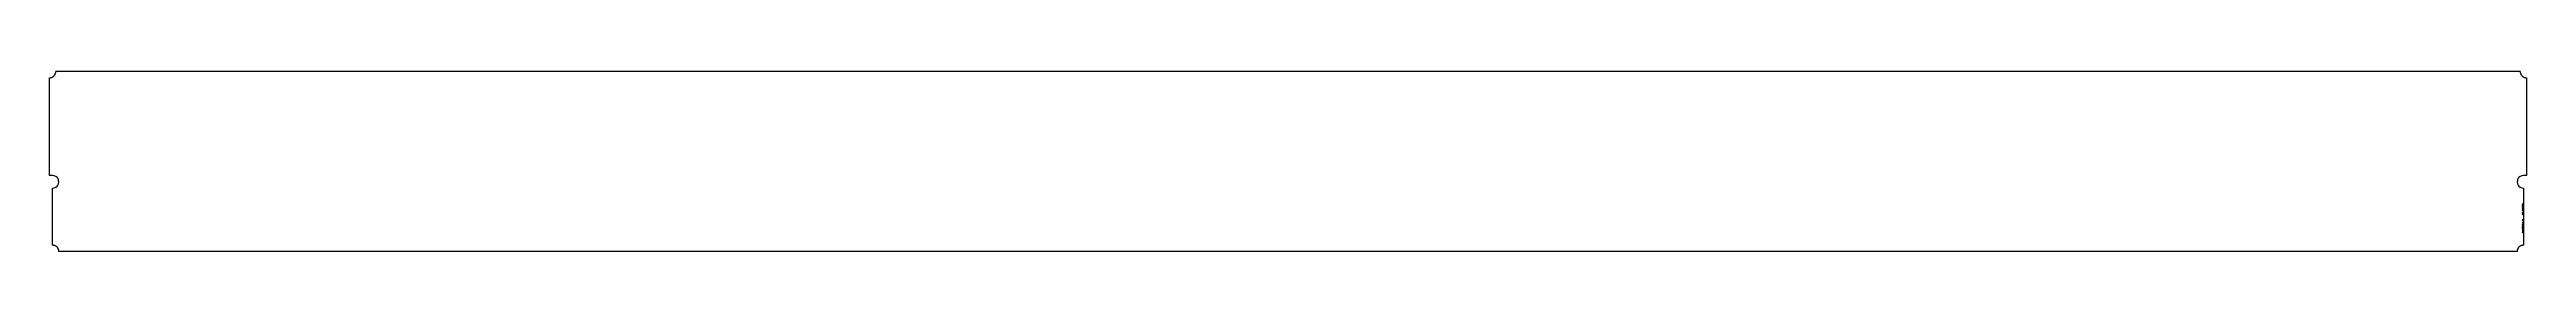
# Model space of a CAD drawing. Extents: x 0 to 11948, y -433 to 432.
import ezdxf

# ---------------------------------------------------------------- set-up
doc = ezdxf.new("R2010")
doc.units = 0
doc.header["$LTSCALE"] = 10
doc.header["$MEASUREMENT"] = 0
doc.layers.add('TEILE', color=7, linetype='CONTINUOUS')
doc.layers.add('UNTERSCHRIFT', color=7, linetype='CONTINUOUS')
doc.styles.get("Standard").update_dxf_attribs({"font": 'ROMANS'})

msp = doc.modelspace()

# ---------------------------------------------------------------- linework, layer by layer
at = {"layer": 'TEILE', "color": 2}
for p, q in [((0, 402.5), (1.605726, 402.54303)), ((0, -67.499924), (0, 402.5)), ((1.605726, 402.54303), (3.206851, 402.671875)), ((3.206851, 402.671875), (4.798782, 402.886322)), ((4.798782, 402.886322), (6.376956, 403.185608)), ((6.376956, 403.185608), (7.936847, 403.56897)), ((7.936847, 403.56897), (9.473985, 404.035217)), ((9.473985, 404.035217), (10.983962, 404.58313)), ((10.983962, 404.58313), (12.462448, 405.211029)), ((12.462448, 405.211029), (13.905206, 405.917206)), ((13.905206, 405.917206), (15.308099, 406.699554)), ((15.308099, 406.699554), (16.667105, 407.555908)), ((16.667105, 407.555908), (17.978331, 408.483765)), ((17.978331, 408.483765), (19.238012, 409.480469)), ((19.238012, 409.480469), (20.442543, 410.543182)), ((20.442543, 410.543182), (21.588463, 411.668823)), ((21.588463, 411.668823), (22.672493, 412.854187)), ((22.672493, 412.854187), (23.691523, 414.095886)), ((23.691523, 414.095886), (24.642632, 415.39032)), ((24.642632, 415.39032), (25.523092, 416.733826)), ((25.523092, 416.733826), (26.330379, 418.122528)), ((26.330379, 418.122528), (27.062183, 419.55246)), ((27.062183, 419.55246), (27.716398, 421.019531)), ((27.716398, 421.019531), (28.291153, 422.51947)), ((28.291153, 422.51947), (28.7848, 424.048035)), ((28.78479, 424.048035), (29.694643, 428.23056)), ((28.7848, 424.048035), (28.78479, 424.048035)), ((29.694643, 428.23056), (29.880329, 430.833069)), ((29.880329, 430.833069), (30.000048, 432.5)), ((11917.999918, 432.5), (30.000048, 432.5)), ((11917.999918, 432.5), (11918.171875, 430.112946)), ((11918.171875, 430.112946), (11918.357422, 427.51004)), ((11918.357422, 427.51004), (11918.305664, 428.23056)), ((11918.305664, 428.23056), (11919.216797, 424.048035)), ((11919.216797, 424.048035), (11919.708984, 422.519409)), ((11919.708984, 422.519409), (11920.28418, 421.019531)), ((11920.28418, 421.019531), (11920.938477, 419.552551)), ((11920.938477, 419.552551), (11921.670898, 418.122711)), ((11921.670898, 418.122711), (11922.478516, 416.734039)), ((11922.478516, 416.734039), (11923.358398, 415.390594)), ((11923.358398, 415.390594), (11924.308594, 414.096222)), ((11924.308594, 414.096222), (11925.328125, 412.854584)), ((11925.328125, 412.854584), (11926.412109, 411.669281)), ((11926.412109, 411.669281), (11927.558594, 410.543671)), ((11927.558594, 410.543671), (11928.763672, 409.481018)), ((11928.763672, 409.481018), (11930.023438, 408.484344)), ((11930.023438, 408.484344), (11931.333984, 407.556488)), ((11931.333984, 407.556488), (11932.693359, 406.700165)), ((11932.693359, 406.700165), (11934.095703, 405.917816)), ((11934.095703, 405.917816), (11935.538086, 405.21167)), ((11935.538086, 405.21167), (11937.016602, 404.58374)), ((11937.016602, 404.58374), (11938.526367, 404.035828)), ((11938.526367, 404.035828), (11940.063477, 403.569519)), ((11940.063477, 403.569519), (11941.623047, 403.186188)), ((11941.623047, 403.186188), (11943.202148, 402.886841)), ((11943.202148, 402.886841), (11944.793945, 402.672394)), ((11944.793945, 402.672394), (11946.395508, 402.543457)), ((11946.395508, 402.543457), (11948, 402.500366)), ((11948, 402.500366), (11948, 402.5)), ((11948, 402.5), (11948, -67.499924)), ((14.999411, -67.499924), (0, -67.499924)), ((22.763985, -68.522148), (14.999411, -67.499924)), ((29.999411, -71.519165), (22.763985, -68.522148)), ((36.212612, -76.28672), (29.999411, -71.519165)), ((29.999411, -123.48069), (36.212612, -118.713135)), ((40.980171, -82.499924), (36.212612, -76.28672)), ((36.212612, -118.713135), (40.980171, -112.499924)), ((43.977184, -89.735352), (40.980171, -82.499924)), ((40.980171, -112.499924), (43.977184, -105.264503)), ((44.999409, -97.499924), (43.977184, -89.735352)), ((43.977184, -105.264503), (44.999409, -97.499924)), ((11904.023438, -89.735352), (11903.001953, -97.499924)), ((11903.001953, -97.499924), (11904.023438, -105.264503)), ((11907.020508, -82.499924), (11904.023438, -89.735352)), ((11904.023438, -105.264503), (11907.020508, -112.499924)), ((11911.788086, -76.28672), (11907.020508, -82.499924)), ((11907.020508, -112.499924), (11911.788086, -118.713135)), ((11918.001953, -71.519165), (11911.788086, -76.28672)), ((11911.788086, -118.713135), (11918.001953, -123.48069)), ((11925.236328, -68.522148), (11918.001953, -71.519165)), ((11933.001953, -67.499924), (11925.236328, -68.522148)), ((11948, -67.499924), (11933.001953, -67.499924)), ((14.999687, -127.499893), (22.763985, -126.477699)), ((14.999687, -402.5), (14.999687, -127.499893)), ((22.763985, -126.477699), (29.999411, -123.48069)), ((11918.001953, -123.48069), (11925.236328, -126.477699)), ((11925.236328, -126.477699), (11933, -127.499802)), ((11933, -127.499802), (11933, -402.5)), ((16.623838, -402.544006), (14.999671, -402.5)), ((14.999671, -402.5), (14.999687, -402.5)), ((18.243242, -402.675842), (16.623838, -402.544006)), ((19.853132, -402.895203), (18.243242, -402.675842)), ((21.448786, -403.201416), (19.853132, -402.895203)), ((23.025524, -403.593506), (21.448786, -403.201416)), ((24.578722, -404.070404), (23.025524, -403.593506)), ((26.103821, -404.630707), (24.578722, -404.070404)), ((27.59635, -405.272766), (26.103821, -404.630707)), ((29.051931, -405.994629), (27.59635, -405.272766)), ((30.466293, -406.794281), (29.051931, -405.994629)), ((31.835291, -407.669342), (30.466293, -406.794281)), ((33.154907, -408.617218), (31.835291, -407.669342)), ((34.421268, -409.635162), (33.154907, -408.617218)), ((35.630669, -410.720154), (34.421268, -409.635162)), ((36.779549, -411.869019), (35.630669, -410.720154)), ((37.864548, -413.07843), (36.779549, -411.869019)), ((38.882477, -414.344788), (37.864548, -413.07843)), ((39.830357, -415.664398), (38.882477, -414.344788)), ((40.705406, -417.033386), (39.830357, -415.664398)), ((41.505051, -418.447754), (40.705406, -417.033386)), ((42.226952, -419.90332), (41.505051, -418.447754)), ((42.868992, -421.395874), (42.226952, -419.90332)), ((43.429291, -422.920959), (42.868992, -421.395874)), ((43.906193, -424.474152), (43.429291, -422.920959)), ((44.298309, -426.050873), (43.906193, -424.474152)), ((44.604492, -427.646515), (44.298309, -426.050873)), ((44.823837, -429.256439), (44.604492, -427.646515)), ((44.955704, -430.875824), (44.823837, -429.256439)), ((44.999691, -432.5), (44.955704, -430.875824)), ((11903, -432.5), (44.999691, -432.5)), ((11903.044922, -430.875885), (11903, -432.500061)), ((11903, -432.500061), (11903, -432.5)), ((11903.175781, -429.25647), (11903.044922, -430.875885)), ((11903.396484, -427.646606), (11903.175781, -429.25647)), ((11903.702148, -426.050964), (11903.396484, -427.646606)), ((11904.09375, -424.474213), (11903.702148, -426.050964)), ((11904.570313, -422.92099), (11904.09375, -424.474213)), ((11905.130859, -421.395905), (11904.570313, -422.92099)), ((11905.772461, -419.903381), (11905.130859, -421.395905)), ((11906.495117, -418.447815), (11905.772461, -419.903381)), ((11907.294922, -417.033417), (11906.495117, -418.447815)), ((11908.169922, -415.664429), (11907.294922, -417.033417)), ((11909.117188, -414.344818), (11908.169922, -415.664429)), ((11910.135742, -413.078461), (11909.117188, -414.344818)), ((11911.220703, -411.869049), (11910.135742, -413.078461)), ((11912.369141, -410.720184), (11911.220703, -411.869049)), ((11913.579102, -409.635193), (11912.369141, -410.720184)), ((11914.844727, -408.617249), (11913.579102, -409.635193)), ((11916.164063, -407.669373), (11914.844727, -408.617249)), ((11917.53418, -406.794312), (11916.164063, -407.669373)), ((11918.947266, -405.99469), (11917.53418, -406.794312)), ((11920.404297, -405.272797), (11918.947266, -405.99469)), ((11921.895508, -404.630737), (11920.404297, -405.272797)), ((11923.421875, -404.070465), (11921.895508, -404.630737)), ((11924.974609, -403.593567), (11923.421875, -404.070465)), ((11926.551758, -403.201447), (11924.974609, -403.593567)), ((11928.146484, -402.895264), (11926.551758, -403.201447)), ((11929.756836, -402.675934), (11928.146484, -402.895264)), ((11931.375977, -402.544067), (11929.756836, -402.675934)), ((11933, -402.5), (11931.375977, -402.544067))]:
    msp.add_line(p, q, dxfattribs=at)

# ---------------------------------------------------------------- texts
at = {"layer": 'UNTERSCHRIFT', "color": 2, "oblique": 15, "width": 0.8}
for s, p in [('  , Profi l PL865*10', (11931.000977, -244.199921)), ('Project  DP0GN9  ,Qty. 1  , Pos. ', (11931.000977, -342.999908)), ('10309', (11931.000977, -257.199921))]:
    msp.add_text(s, height=3.25, rotation=90, dxfattribs=at).set_placement(p)

doc.saveas('drawing.dxf')
